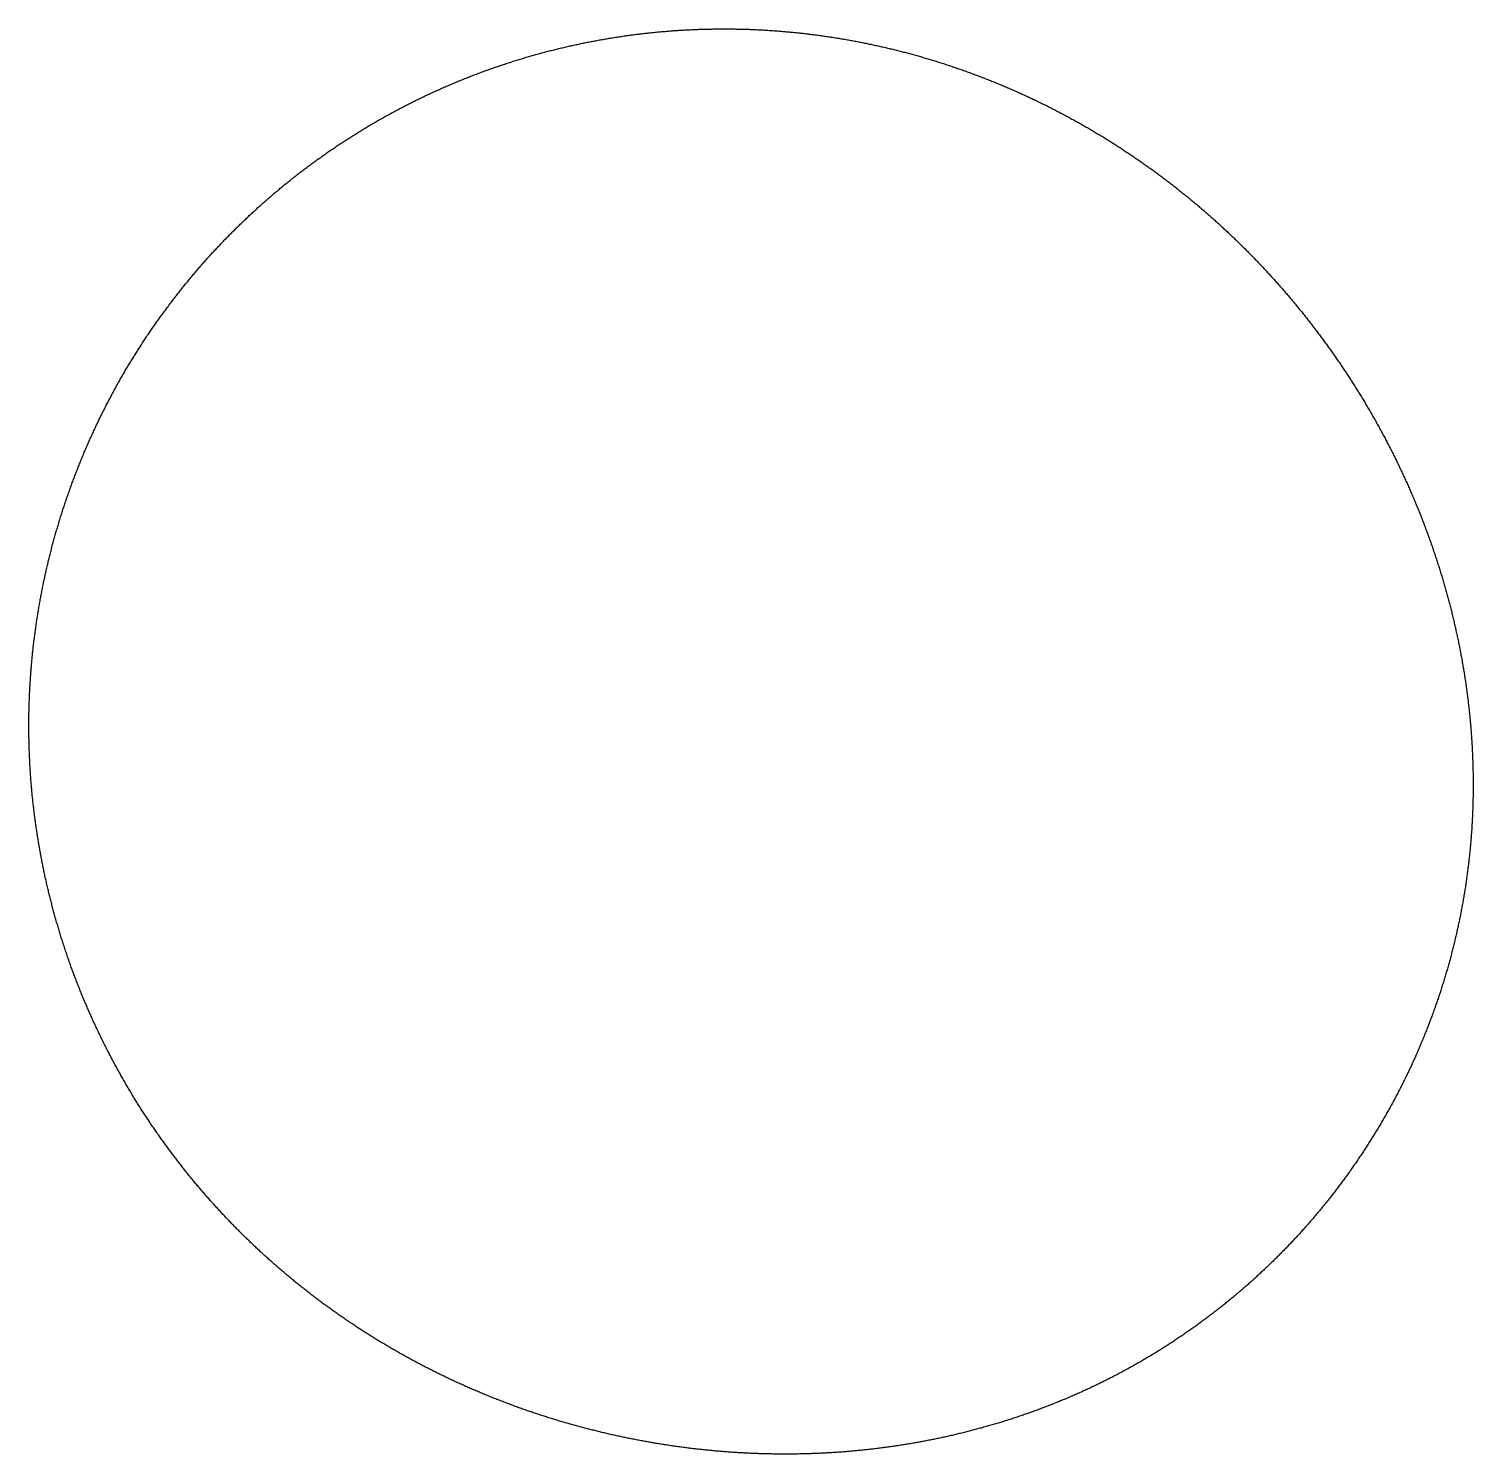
# Model space of a CAD drawing. Header units: metres. Extents: x -287 to 245, y -247 to 279.
import ezdxf

# ---------------------------------------------------------------- set-up
doc = ezdxf.new("R2010")
doc.units = ezdxf.units.M

msp = doc.modelspace()

# ---------------------------------------------------------------- linework, layer by layer
msp.add_lwpolyline([(245.36, 0), (245.36, -0.17), (245.36, -0.63), (245.36, -1.09), (245.35, -1.55), (245.35, -2.02), (245.34, -2.48), (245.34, -2.94), (245.33, -3.4), (245.33, -3.86), (245.32, -4.33), (245.32, -4.33), (245.31, -4.79), (245.3, -5.25), (245.29, -5.71), (245.28, -6.17), (245.27, -6.63), (245.26, -7.1), (245.25, -7.56), (245.23, -8.02), (245.22, -8.48), (245.2, -8.94), (245.18, -9.4), (245.17, -9.87), (245.15, -10.33), (245.13, -10.79), (245.11, -11.25), (245.09, -11.71), (245.07, -12.17), (245.04, -12.63), (245.02, -13.1), (244.99, -13.56), (244.97, -14.02), (244.94, -14.48), (244.91, -14.94), (244.89, -15.4), (244.86, -15.86), (244.83, -16.32), (244.79, -16.78), (244.76, -17.24), (244.73, -17.7), (244.69, -18.17), (244.66, -18.63), (244.62, -19.09), (244.59, -19.55), (244.55, -20.01), (244.51, -20.47), (244.47, -20.93), (244.43, -21.39), (244.39, -21.85), (244.35, -22.31), (244.31, -22.77), (244.26, -23.23), (244.22, -23.69), (244.18, -24.15), (244.13, -24.61), (244.08, -25.07), (244.04, -25.53), (243.99, -25.98), (243.94, -26.44), (243.89, -26.9), (243.84, -27.36), (243.78, -27.82), (243.73, -28.28), (243.68, -28.74), (243.62, -29.2), (243.57, -29.66), (243.51, -30.11), (243.45, -30.57), (243.4, -31.03), (243.34, -31.49), (243.28, -31.95), (243.22, -32.4), (243.16, -32.86), (243.09, -33.32), (243.03, -33.78), (242.97, -34.23), (242.9, -34.69), (242.84, -35.15), (242.77, -35.61), (242.7, -36.06), (242.63, -36.52), (242.56, -36.98), (242.49, -37.43), (242.42, -37.89), (242.35, -38.35), (242.28, -38.8), (242.21, -39.26), (242.13, -39.71), (242.06, -40.17), (241.98, -40.62), (241.9, -41.08), (241.83, -41.54), (241.75, -41.99), (241.67, -42.45), (241.59, -42.9), (241.51, -43.36), (241.42, -43.81), (241.34, -44.26), (241.26, -44.72), (241.17, -45.17), (241.09, -45.63), (241, -46.08), (240.91, -46.53), (240.83, -46.99), (240.74, -47.44), (240.65, -47.89), (240.56, -48.35), (240.47, -48.8), (240.37, -49.25), (240.28, -49.7), (240.19, -50.16), (240.09, -50.61), (240, -51.06), (239.9, -51.51), (239.8, -51.96), (239.7, -52.41), (239.6, -52.87), (239.5, -53.32), (239.4, -53.77), (239.3, -54.22), (239.2, -54.67), (239.1, -55.12), (238.99, -55.57), (238.89, -56.02), (238.78, -56.47), (238.67, -56.92), (238.57, -57.37), (238.46, -57.81), (238.35, -58.26), (238.24, -58.71), (238.13, -59.16), (238.02, -59.61), (237.9, -60.06), (237.79, -60.5), (237.68, -60.95), (237.56, -61.4), (237.44, -61.85), (237.33, -62.29), (237.21, -62.74), (237.09, -63.19), (236.97, -63.63), (236.85, -64.08), (236.73, -64.52), (236.61, -64.97), (236.49, -65.41), (236.36, -65.86), (236.24, -66.3), (236.11, -66.75), (235.99, -67.19), (235.86, -67.64), (235.73, -68.08), (235.6, -68.52), (235.47, -68.97), (235.34, -69.41), (235.21, -69.85), (235.08, -70.3), (234.95, -70.74), (234.82, -71.18), (234.68, -71.62), (234.55, -72.06), (234.41, -72.51), (234.27, -72.95), (234.13, -73.39), (234, -73.83), (233.86, -74.27), (233.72, -74.71), (233.58, -75.15), (233.43, -75.59), (233.29, -76.03), (233.15, -76.47), (233, -76.91), (232.86, -77.34), (232.71, -77.78), (232.57, -78.22), (232.42, -78.66), (232.27, -79.09), (232.12, -79.53), (231.97, -79.97), (231.82, -80.4), (231.67, -80.84), (231.51, -81.28), (231.36, -81.71), (231.21, -82.15), (231.05, -82.58), (230.9, -83.02), (230.74, -83.45), (230.58, -83.89), (230.42, -84.32), (230.26, -84.75), (230.1, -85.19), (229.94, -85.62), (229.78, -86.05), (229.62, -86.49), (229.46, -86.92), (229.29, -87.35), (229.13, -87.78), (228.96, -88.21), (228.8, -88.64), (228.63, -89.07), (228.46, -89.5), (228.29, -89.93), (228.12, -90.36), (227.95, -90.79), (227.78, -91.22), (227.61, -91.65), (227.43, -92.08), (227.26, -92.51), (227.09, -92.93), (226.91, -93.36), (226.74, -93.79), (226.56, -94.21), (226.38, -94.64), (226.2, -95.07), (226.02, -95.49), (225.84, -95.92), (225.66, -96.34), (225.48, -96.77), (225.3, -97.19), (225.11, -97.61), (224.93, -98.04), (224.74, -98.46), (224.56, -98.88), (224.37, -99.31), (224.19, -99.73), (224, -100.15), (223.81, -100.57), (223.62, -100.99), (223.43, -101.41), (223.24, -101.83), (223.04, -102.25), (222.85, -102.67), (222.66, -103.09), (222.46, -103.51), (222.27, -103.93), (222.07, -104.35), (221.88, -104.77), (221.68, -105.18), (221.48, -105.6), (221.28, -106.02), (221.08, -106.43), (220.88, -106.85), (220.68, -107.27), (220.48, -107.68), (220.27, -108.1), (220.07, -108.51), (219.86, -108.92), (219.66, -109.34), (219.45, -109.75), (219.25, -110.16), (219.04, -110.58), (218.83, -110.99), (218.62, -111.4), (218.41, -111.81), (218.2, -112.22), (217.99, -112.63), (217.78, -113.04), (217.56, -113.45), (217.35, -113.86), (217.13, -114.27), (216.92, -114.68), (216.7, -115.09), (216.48, -115.5), (216.27, -115.9), (216.05, -116.31), (215.83, -116.72), (215.61, -117.12), (215.39, -117.53), (215.17, -117.93), (214.94, -118.34), (214.72, -118.74), (214.5, -119.15), (214.27, -119.55), (214.05, -119.95), (213.82, -120.36), (213.59, -120.76), (213.37, -121.16), (213.14, -121.56), (212.91, -121.96), (212.68, -122.36), (212.45, -122.76), (212.22, -123.16), (211.98, -123.56), (211.75, -123.96), (211.52, -124.36), (211.28, -124.76), (211.05, -125.15), (210.81, -125.55), (210.58, -125.95), (210.34, -126.34), (210.1, -126.74), (209.86, -127.14), (209.62, -127.53), (209.38, -127.92), (209.14, -128.32), (208.9, -128.71), (208.65, -129.1), (208.41, -129.5), (208.17, -129.89), (207.92, -130.28), (207.68, -130.67), (207.43, -131.06), (207.18, -131.45), (206.94, -131.84), (206.69, -132.23), (206.44, -132.62), (206.19, -133.01), (205.94, -133.4), (205.69, -133.78), (205.43, -134.17), (205.18, -134.56), (204.93, -134.94), (204.67, -135.33), (204.42, -135.71), (204.16, -136.1), (203.91, -136.48), (203.65, -136.87), (203.39, -137.25), (203.13, -137.63), (202.87, -138.01), (202.61, -138.4), (202.35, -138.78), (202.09, -139.16), (201.83, -139.54), (201.56, -139.92), (201.3, -140.3), (201.04, -140.68), (200.77, -141.05), (200.5, -141.43), (200.24, -141.81), (199.97, -142.19), (199.7, -142.56), (199.43, -142.94), (199.16, -143.31), (198.89, -143.69), (198.62, -144.06), (198.35, -144.43), (198.08, -144.81), (197.81, -145.18), (197.53, -145.55), (197.26, -145.92), (196.98, -146.29), (196.71, -146.67), (196.43, -147.04), (196.15, -147.4), (195.88, -147.77), (195.6, -148.14), (195.32, -148.51), (195.04, -148.88), (194.76, -149.24), (194.48, -149.61), (194.2, -149.98), (193.91, -150.34), (193.63, -150.71), (193.35, -151.07), (193.06, -151.43), (192.78, -151.8), (192.49, -152.16), (192.2, -152.52), (191.92, -152.88), (191.63, -153.24), (191.34, -153.61), (191.05, -153.96), (190.76, -154.32), (190.47, -154.68), (190.18, -155.04), (189.88, -155.4), (189.59, -155.76), (189.3, -156.11), (189, -156.47), (188.71, -156.82), (188.41, -157.18), (188.12, -157.53), (187.82, -157.89), (187.52, -158.24), (187.22, -158.59), (186.93, -158.95), (186.63, -159.3), (186.33, -159.65), (186.03, -160), (185.72, -160.35), (185.42, -160.7), (185.12, -161.05), (184.82, -161.39), (184.51, -161.74), (184.21, -162.09), (183.9, -162.44), (183.59, -162.78), (183.29, -163.13), (182.98, -163.47), (182.67, -163.82), (182.36, -164.16), (182.05, -164.5), (181.74, -164.84), (181.43, -165.19), (181.12, -165.53), (180.81, -165.87), (180.5, -166.21), (180.19, -166.55), (179.87, -166.89), (179.56, -167.23), (179.24, -167.56), (178.93, -167.9), (178.61, -168.24), (178.29, -168.57), (177.98, -168.91), (177.66, -169.24), (177.34, -169.58), (177.02, -169.91), (176.7, -170.24), (176.38, -170.58), (176.06, -170.91), (175.73, -171.24), (175.41, -171.57), (175.09, -171.9), (174.76, -172.23), (174.44, -172.56), (174.11, -172.88), (173.79, -173.21), (173.46, -173.54), (173.14, -173.86), (172.81, -174.19), (172.48, -174.52), (172.15, -174.84), (171.82, -175.16), (171.49, -175.49), (171.16, -175.81), (170.83, -176.13), (170.5, -176.45), (170.17, -176.77), (169.83, -177.09), (169.5, -177.41), (169.16, -177.73), (168.83, -178.05), (168.49, -178.37), (168.16, -178.68), (167.82, -179), (167.48, -179.31), (167.15, -179.63), (166.81, -179.94), (166.47, -180.26), (166.13, -180.57), (165.79, -180.88), (165.45, -181.19), (165.11, -181.51), (164.77, -181.82), (164.42, -182.13), (164.08, -182.44), (163.74, -182.74), (163.39, -183.05), (163.05, -183.36), (162.7, -183.67), (162.36, -183.97), (162.01, -184.28), (161.66, -184.58), (161.31, -184.89), (160.97, -185.19), (160.62, -185.49), (160.27, -185.79), (159.92, -186.09), (159.57, -186.4), (159.22, -186.7), (158.86, -186.99), (158.51, -187.29), (158.16, -187.59), (157.81, -187.89), (157.45, -188.19), (157.1, -188.48), (156.74, -188.78), (156.39, -189.07), (156.03, -189.37), (155.67, -189.66), (155.32, -189.95), (154.96, -190.24), (154.6, -190.54), (154.24, -190.83), (153.88, -191.12), (153.52, -191.41), (153.16, -191.69), (152.8, -191.98), (152.44, -192.27), (152.08, -192.56), (151.71, -192.84), (151.35, -193.13), (150.99, -193.41), (150.62, -193.7), (150.26, -193.98), (149.89, -194.26), (149.53, -194.54), (149.16, -194.82), (148.79, -195.1), (148.42, -195.38), (148.06, -195.66), (147.69, -195.94), (147.32, -196.22), (146.95, -196.5), (146.58, -196.77), (146.21, -197.05), (145.84, -197.32), (145.47, -197.6), (145.09, -197.87), (144.72, -198.14), (144.35, -198.42), (143.97, -198.69), (143.6, -198.96), (143.23, -199.23), (142.85, -199.5), (142.47, -199.77), (142.1, -200.03), (141.72, -200.3), (141.34, -200.57), (140.97, -200.83), (140.59, -201.1), (140.21, -201.36), (139.83, -201.62), (139.45, -201.89), (139.07, -202.15), (138.69, -202.41), (138.31, -202.67), (137.93, -202.93), (137.54, -203.19), (137.16, -203.45), (136.78, -203.71), (136.39, -203.96), (136.01, -204.22), (135.63, -204.48), (135.24, -204.73), (134.85, -204.99), (134.47, -205.24), (134.08, -205.49), (133.69, -205.74), (133.31, -206), (132.92, -206.25), (132.53, -206.5), (132.14, -206.74), (131.75, -206.99), (131.36, -207.24), (130.97, -207.49), (130.58, -207.73), (130.19, -207.98), (129.8, -208.22), (129.41, -208.47), (129.01, -208.71), (128.62, -208.95), (128.23, -209.2), (127.83, -209.44), (127.44, -209.68), (127.04, -209.92), (126.65, -210.15), (126.25, -210.39), (125.86, -210.63), (125.46, -210.87), (125.06, -211.1), (124.67, -211.34), (124.27, -211.57), (123.87, -211.81), (123.47, -212.04), (123.07, -212.27), (122.67, -212.5), (122.27, -212.73), (121.87, -212.96), (121.47, -213.19), (121.07, -213.42), (120.67, -213.65), (120.26, -213.87), (119.86, -214.1), (119.46, -214.32), (119.05, -214.55), (118.65, -214.77), (118.24, -215), (117.84, -215.22), (117.43, -215.44), (117.03, -215.66), (116.62, -215.88), (116.22, -216.1), (115.81, -216.32), (115.4, -216.53), (114.99, -216.75), (114.59, -216.97), (114.18, -217.18), (113.77, -217.4), (113.36, -217.61), (112.95, -217.82), (112.54, -218.04), (112.13, -218.25), (111.72, -218.46), (111.31, -218.67), (110.89, -218.88), (110.48, -219.09), (110.07, -219.29), (109.66, -219.5), (109.24, -219.71), (108.83, -219.91), (108.41, -220.12), (108, -220.32), (107.59, -220.52), (107.17, -220.72), (106.75, -220.93), (106.34, -221.13), (105.92, -221.33), (105.51, -221.53), (105.09, -221.72), (104.67, -221.92), (104.25, -222.12), (103.83, -222.31), (103.42, -222.51), (103, -222.7), (102.58, -222.9), (102.16, -223.09), (101.74, -223.28), (101.32, -223.47), (100.9, -223.66), (100.48, -223.85), (100.05, -224.04), (99.63, -224.23), (99.21, -224.42), (98.79, -224.6), (98.36, -224.79), (97.94, -224.97), (97.52, -225.16), (97.09, -225.34), (96.67, -225.52), (96.24, -225.7), (95.82, -225.88), (95.39, -226.06), (94.97, -226.24), (94.54, -226.42), (94.12, -226.6), (93.69, -226.78), (93.26, -226.95), (92.83, -227.13), (92.41, -227.3), (91.98, -227.47), (91.55, -227.65), (91.12, -227.82), (90.69, -227.99), (90.26, -228.16), (89.83, -228.33), (89.4, -228.5), (88.97, -228.67), (88.54, -228.83), (88.11, -229), (87.68, -229.17), (87.25, -229.33), (86.82, -229.49), (86.39, -229.66), (85.95, -229.82), (85.52, -229.98), (85.09, -230.14), (84.65, -230.3), (84.22, -230.46), (83.79, -230.62), (83.35, -230.78), (82.92, -230.93), (82.48, -231.09), (82.05, -231.24), (81.61, -231.4), (81.18, -231.55), (80.74, -231.7), (80.3, -231.86), (79.87, -232.01), (79.43, -232.16), (78.99, -232.31), (78.56, -232.46), (78.12, -232.61), (77.68, -232.75), (77.24, -232.9), (76.81, -233.04), (76.37, -233.19), (75.93, -233.33), (75.49, -233.48), (75.05, -233.62), (74.61, -233.76), (74.17, -233.9), (73.73, -234.04), (73.29, -234.18), (72.85, -234.32), (72.41, -234.46), (71.97, -234.6), (71.53, -234.73), (71.09, -234.87), (70.64, -235), (70.2, -235.14), (69.76, -235.27), (69.32, -235.4), (68.87, -235.53), (68.43, -235.66), (67.99, -235.79), (67.54, -235.92), (67.1, -236.05), (66.66, -236.18), (66.21, -236.31), (65.77, -236.43), (65.32, -236.56), (64.88, -236.68), (64.43, -236.81), (63.99, -236.93), (63.54, -237.05), (63.1, -237.17), (62.65, -237.29), (62.21, -237.41), (61.76, -237.53), (61.31, -237.65), (60.87, -237.77), (60.42, -237.88), (59.97, -238), (59.53, -238.12), (59.08, -238.23), (58.63, -238.34), (58.18, -238.46), (57.73, -238.57), (57.29, -238.68), (56.84, -238.79), (56.39, -238.9), (55.94, -239.01), (55.49, -239.12), (55.04, -239.22), (54.59, -239.33), (54.14, -239.44), (53.69, -239.54), (53.24, -239.64), (52.79, -239.75), (52.34, -239.85), (51.89, -239.95), (51.44, -240.05), (50.99, -240.15), (50.54, -240.25), (50.09, -240.35), (49.64, -240.45), (49.19, -240.55), (48.73, -240.64), (48.28, -240.74), (47.83, -240.83), (47.38, -240.93), (46.93, -241.02), (46.47, -241.11), (46.02, -241.2), (45.57, -241.29), (45.11, -241.38), (44.66, -241.47), (44.21, -241.56), (43.75, -241.65), (43.3, -241.74), (42.85, -241.82), (42.39, -241.91), (41.94, -241.99), (41.48, -242.08), (41.03, -242.16), (40.58, -242.24), (40.12, -242.32), (39.67, -242.4), (39.21, -242.48), (38.76, -242.56), (38.3, -242.64), (37.85, -242.72), (37.39, -242.79), (36.94, -242.87), (36.48, -242.94), (36.02, -243.02), (35.57, -243.09), (35.11, -243.17), (34.66, -243.24), (34.2, -243.31), (33.74, -243.38), (33.29, -243.45), (32.83, -243.52), (32.37, -243.59), (31.92, -243.65), (31.46, -243.72), (31, -243.79), (30.54, -243.85), (30.09, -243.91), (29.63, -243.98), (29.17, -244.04), (28.71, -244.1), (28.26, -244.16), (27.8, -244.22), (27.34, -244.28), (26.88, -244.34), (26.42, -244.4), (25.97, -244.46), (25.51, -244.51), (25.05, -244.57), (24.59, -244.62), (24.13, -244.68), (23.67, -244.73), (23.21, -244.78), (22.75, -244.84), (22.3, -244.89), (21.84, -244.94), (21.38, -244.99), (20.92, -245.03), (20.46, -245.08), (20, -245.13), (19.54, -245.18), (19.08, -245.22), (18.62, -245.27), (18.16, -245.31), (17.7, -245.35), (17.24, -245.4), (16.78, -245.44), (16.32, -245.48), (15.86, -245.52), (15.4, -245.56), (14.94, -245.6), (14.48, -245.64), (14.02, -245.67), (13.56, -245.71), (13.1, -245.74), (12.64, -245.78), (12.18, -245.81), (11.72, -245.85), (11.26, -245.88), (10.8, -245.91), (10.33, -245.94), (9.87, -245.97), (9.41, -246), (8.95, -246.03), (8.49, -246.06), (8.03, -246.08), (7.57, -246.11), (7.11, -246.14), (6.65, -246.16), (6.19, -246.19), (5.72, -246.21), (5.26, -246.23), (4.8, -246.25), (4.34, -246.27), (3.88, -246.29), (3.42, -246.31), (2.96, -246.33), (2.49, -246.35), (2.03, -246.37), (1.57, -246.38), (1.11, -246.4), (0.65, -246.42), (0.19, -246.43), (-0.28, -246.44), (-0.74, -246.46), (-1.2, -246.47), (-1.66, -246.48), (-2.12, -246.49), (-2.58, -246.5), (-3.05, -246.51), (-3.51, -246.52), (-3.97, -246.52), (-4.43, -246.53), (-4.89, -246.54), (-5.35, -246.54), (-5.82, -246.55), (-6.28, -246.55), (-6.74, -246.55), (-7.2, -246.55), (-7.66, -246.56), (-8.13, -246.56), (-8.59, -246.56), (-9.05, -246.55), (-9.51, -246.55), (-9.97, -246.55), (-10.44, -246.55), (-10.9, -246.54), (-11.36, -246.54), (-11.82, -246.53), (-12.28, -246.53), (-12.74, -246.52), (-13.21, -246.51), (-13.67, -246.51), (-14.13, -246.5), (-14.59, -246.49), (-15.05, -246.48), (-15.51, -246.46), (-15.98, -246.45), (-16.44, -246.44), (-16.9, -246.43), (-17.36, -246.41), (-17.82, -246.4), (-18.28, -246.38), (-18.75, -246.36), (-19.21, -246.35), (-19.67, -246.33), (-20.13, -246.31), (-20.59, -246.29), (-21.05, -246.27), (-21.51, -246.25), (-21.98, -246.23), (-22.44, -246.21), (-22.9, -246.18), (-23.36, -246.16), (-23.82, -246.13), (-24.28, -246.11), (-24.74, -246.08), (-25.2, -246.06), (-25.67, -246.03), (-26.13, -246), (-26.59, -245.97), (-27.05, -245.94), (-27.51, -245.91), (-27.97, -245.88), (-28.43, -245.85), (-28.89, -245.81), (-29.35, -245.78), (-29.81, -245.75), (-30.27, -245.71), (-30.73, -245.68), (-31.19, -245.64), (-31.65, -245.6), (-32.11, -245.56), (-32.58, -245.53), (-33.04, -245.49), (-33.5, -245.45), (-33.96, -245.41), (-34.42, -245.36), (-34.88, -245.32), (-35.34, -245.28), (-35.8, -245.23), (-36.25, -245.19), (-36.71, -245.14), (-37.17, -245.1), (-37.63, -245.05), (-38.09, -245), (-38.55, -244.96), (-39.01, -244.91), (-39.47, -244.86), (-39.93, -244.81), (-40.39, -244.76), (-40.85, -244.71), (-41.31, -244.65), (-41.77, -244.6), (-42.22, -244.55), (-42.68, -244.49), (-43.14, -244.44), (-43.6, -244.38), (-44.06, -244.32), (-44.52, -244.26), (-44.97, -244.21), (-45.43, -244.15), (-45.89, -244.09), (-46.35, -244.03), (-46.81, -243.97), (-47.26, -243.9), (-47.72, -243.84), (-48.18, -243.78), (-48.64, -243.71), (-49.09, -243.65), (-49.55, -243.58), (-50.01, -243.52), (-50.46, -243.45), (-50.92, -243.38), (-51.38, -243.31), (-51.84, -243.24), (-52.29, -243.17), (-52.75, -243.1), (-53.2, -243.03), (-53.66, -242.96), (-54.12, -242.89), (-54.57, -242.81), (-55.03, -242.74), (-55.48, -242.67), (-55.94, -242.59), (-56.4, -242.51), (-56.85, -242.44), (-57.31, -242.36), (-57.76, -242.28), (-58.22, -242.2), (-58.67, -242.12), (-59.13, -242.04), (-59.58, -241.96), (-60.03, -241.88), (-60.49, -241.79), (-60.94, -241.71), (-61.4, -241.63), (-61.85, -241.54), (-62.31, -241.45), (-62.76, -241.37), (-63.21, -241.28), (-63.67, -241.19), (-64.12, -241.1), (-64.57, -241.02), (-65.03, -240.93), (-65.48, -240.83), (-65.93, -240.74), (-66.38, -240.65), (-66.84, -240.56), (-67.29, -240.46), (-67.74, -240.37), (-68.19, -240.28), (-68.64, -240.18), (-69.1, -240.08), (-69.55, -239.99), (-70, -239.89), (-70.45, -239.79), (-70.9, -239.69), (-71.35, -239.59), (-71.8, -239.49), (-72.25, -239.39), (-72.7, -239.29), (-73.15, -239.18), (-73.6, -239.08), (-74.05, -238.98), (-74.5, -238.87), (-74.95, -238.77), (-75.4, -238.66), (-75.85, -238.55), (-76.3, -238.44), (-76.75, -238.34), (-77.2, -238.23), (-77.65, -238.12), (-78.1, -238.01), (-78.54, -237.89), (-78.99, -237.78), (-79.44, -237.67), (-79.89, -237.56), (-80.34, -237.44), (-80.78, -237.33), (-81.23, -237.21), (-81.68, -237.1), (-82.12, -236.98), (-82.57, -236.86), (-83.02, -236.74), (-83.46, -236.62), (-83.91, -236.5), (-84.36, -236.38), (-84.8, -236.26), (-85.25, -236.14), (-85.69, -236.02), (-86.14, -235.89), (-86.58, -235.77), (-87.03, -235.65), (-87.47, -235.52), (-87.92, -235.39), (-88.36, -235.27), (-88.8, -235.14), (-89.25, -235.01), (-89.69, -234.88), (-90.13, -234.75), (-90.58, -234.62), (-91.02, -234.49), (-91.46, -234.36), (-91.9, -234.23), (-92.35, -234.09), (-92.79, -233.96), (-93.23, -233.83), (-93.67, -233.69), (-94.11, -233.55), (-94.55, -233.42), (-95, -233.28), (-95.44, -233.14), (-95.88, -233), (-96.32, -232.86), (-96.76, -232.72), (-97.2, -232.58), (-97.64, -232.44), (-98.08, -232.3), (-98.52, -232.16), (-98.95, -232.01), (-99.39, -231.87), (-99.83, -231.72), (-100.27, -231.58), (-100.71, -231.43), (-101.15, -231.28), (-101.58, -231.14), (-102.02, -230.99), (-102.46, -230.84), (-102.89, -230.69), (-103.33, -230.54), (-103.77, -230.39), (-104.2, -230.24), (-104.64, -230.08), (-105.08, -229.93), (-105.51, -229.78), (-105.95, -229.62), (-106.38, -229.47), (-106.82, -229.31), (-107.25, -229.15), (-107.68, -228.99), (-108.12, -228.84), (-108.55, -228.68), (-108.99, -228.52), (-109.42, -228.36), (-109.85, -228.2), (-110.28, -228.03), (-110.72, -227.87), (-111.15, -227.71), (-111.58, -227.55), (-112.01, -227.38), (-112.44, -227.22), (-112.87, -227.05), (-113.3, -226.88), (-113.74, -226.72), (-114.17, -226.55), (-114.6, -226.38), (-115.02, -226.21), (-115.45, -226.04), (-115.88, -225.87), (-116.31, -225.7), (-116.74, -225.53), (-117.17, -225.35), (-117.6, -225.18), (-118.03, -225), (-118.45, -224.83), (-118.88, -224.65), (-119.31, -224.48), (-119.73, -224.3), (-120.16, -224.12), (-120.59, -223.95), (-121.01, -223.77), (-121.44, -223.59), (-121.86, -223.41), (-122.29, -223.23), (-122.71, -223.04), (-123.14, -222.86), (-123.56, -222.68), (-123.98, -222.49), (-124.41, -222.31), (-124.83, -222.12), (-125.25, -221.94), (-125.68, -221.75), (-126.1, -221.57), (-126.52, -221.38), (-126.94, -221.19), (-127.36, -221), (-127.78, -220.81), (-128.2, -220.62), (-128.62, -220.43), (-129.04, -220.24), (-129.46, -220.04), (-129.88, -219.85), (-130.3, -219.66), (-130.72, -219.46), (-131.14, -219.27), (-131.56, -219.07), (-131.98, -218.87), (-132.39, -218.67), (-132.81, -218.48), (-133.23, -218.28), (-133.64, -218.08), (-134.06, -217.88), (-134.48, -217.68), (-134.89, -217.48), (-135.31, -217.27), (-135.72, -217.07), (-136.14, -216.87), (-136.55, -216.66), (-136.96, -216.46), (-137.38, -216.25), (-137.79, -216.05), (-138.2, -215.84), (-138.62, -215.63), (-139.03, -215.42), (-139.44, -215.21), (-139.85, -215), (-140.26, -214.79), (-140.67, -214.58), (-141.09, -214.37), (-141.5, -214.16), (-141.91, -213.95), (-142.31, -213.73), (-142.72, -213.52), (-143.13, -213.3), (-143.54, -213.09), (-143.95, -212.87), (-144.36, -212.65), (-144.76, -212.44), (-145.17, -212.22), (-145.58, -212), (-145.98, -211.78), (-146.39, -211.56), (-146.8, -211.34), (-147.2, -211.12), (-147.61, -210.89), (-148.01, -210.67), (-148.41, -210.45), (-148.82, -210.22), (-149.22, -210), (-149.62, -209.77), (-150.03, -209.55), (-150.43, -209.32), (-150.83, -209.09), (-151.23, -208.86), (-151.63, -208.63), (-152.03, -208.4), (-152.43, -208.17), (-152.83, -207.94), (-153.23, -207.71), (-153.63, -207.48), (-154.03, -207.25), (-154.43, -207.01), (-154.83, -206.78), (-155.23, -206.54), (-155.62, -206.31), (-156.02, -206.07), (-156.42, -205.83), (-156.81, -205.6), (-157.21, -205.36), (-157.6, -205.12), (-158, -204.88), (-158.39, -204.64), (-158.79, -204.4), (-159.18, -204.16), (-159.57, -203.91), (-159.97, -203.67), (-160.36, -203.43), (-160.75, -203.18), (-161.14, -202.94), (-161.53, -202.69), (-161.92, -202.45), (-162.32, -202.2), (-162.71, -201.95), (-163.09, -201.71), (-163.48, -201.46), (-163.87, -201.21), (-164.26, -200.96), (-164.65, -200.71), (-165.04, -200.46), (-165.42, -200.2), (-165.81, -199.95), (-166.2, -199.7), (-166.58, -199.45), (-166.97, -199.19), (-167.35, -198.94), (-167.74, -198.68), (-168.12, -198.42), (-168.51, -198.17), (-168.89, -197.91), (-169.27, -197.65), (-169.65, -197.39), (-170.04, -197.13), (-170.42, -196.87), (-170.8, -196.61), (-171.18, -196.35), (-171.56, -196.09), (-171.94, -195.82), (-172.32, -195.56), (-172.7, -195.3), (-173.08, -195.03), (-173.45, -194.77), (-173.83, -194.5), (-174.21, -194.23), (-174.59, -193.97), (-174.96, -193.7), (-175.34, -193.43), (-175.71, -193.16), (-176.09, -192.89), (-176.46, -192.62), (-176.84, -192.35), (-177.21, -192.08), (-177.58, -191.81), (-177.96, -191.53), (-178.33, -191.26), (-178.7, -190.99), (-179.07, -190.71), (-179.44, -190.44), (-179.81, -190.16), (-180.18, -189.88), (-180.55, -189.61), (-180.92, -189.33), (-181.29, -189.05), (-181.66, -188.77), (-182.02, -188.49), (-182.39, -188.21), (-182.76, -187.93), (-183.12, -187.65), (-183.49, -187.37), (-183.85, -187.08), (-184.22, -186.8), (-184.58, -186.52), (-184.95, -186.23), (-185.31, -185.95), (-185.67, -185.66), (-186.04, -185.37), (-186.4, -185.09), (-186.76, -184.8), (-187.12, -184.51), (-187.48, -184.22), (-187.84, -183.93), (-188.2, -183.64), (-188.56, -183.35), (-188.92, -183.06), (-189.27, -182.77), (-189.63, -182.47), (-189.99, -182.18), (-190.34, -181.89), (-190.7, -181.59), (-191.05, -181.3), (-191.41, -181), (-191.76, -180.71), (-192.12, -180.41), (-192.47, -180.11), (-192.82, -179.81), (-193.18, -179.51), (-193.53, -179.22), (-193.88, -178.92), (-194.23, -178.61), (-194.58, -178.31), (-194.93, -178.01), (-195.28, -177.71), (-195.63, -177.41), (-195.98, -177.1), (-196.32, -176.8), (-196.67, -176.49), (-197.02, -176.19), (-197.36, -175.88), (-197.71, -175.58), (-198.05, -175.27), (-198.4, -174.96), (-198.74, -174.65), (-199.09, -174.35), (-199.43, -174.04), (-199.77, -173.73), (-200.11, -173.42), (-200.46, -173.11), (-200.8, -172.79), (-201.14, -172.48), (-201.48, -172.17), (-201.82, -171.86), (-202.15, -171.54), (-202.49, -171.23), (-202.83, -170.91), (-203.17, -170.6), (-203.5, -170.28), (-203.84, -169.96), (-204.18, -169.65), (-204.51, -169.33), (-204.84, -169.01), (-205.18, -168.69), (-205.51, -168.37), (-205.84, -168.05), (-206.18, -167.73), (-206.51, -167.41), (-206.84, -167.09), (-207.17, -166.76), (-207.5, -166.44), (-207.83, -166.12), (-208.16, -165.79), (-208.49, -165.47), (-208.81, -165.14), (-209.14, -164.82), (-209.47, -164.49), (-209.79, -164.16), (-210.12, -163.83), (-210.44, -163.51), (-210.77, -163.18), (-211.09, -162.85), (-211.42, -162.52), (-211.74, -162.19), (-212.06, -161.86), (-212.38, -161.52), (-212.7, -161.19), (-213.02, -160.86), (-213.34, -160.53), (-213.66, -160.19), (-213.98, -159.86), (-214.3, -159.52), (-214.62, -159.19), (-214.94, -158.85), (-215.25, -158.52), (-215.57, -158.18), (-215.88, -157.84), (-216.2, -157.5), (-216.51, -157.17), (-216.83, -156.83), (-217.14, -156.49), (-217.45, -156.15), (-217.76, -155.81), (-218.07, -155.47), (-218.38, -155.12), (-218.69, -154.78), (-219, -154.44), (-219.31, -154.09), (-219.62, -153.75), (-219.93, -153.41), (-220.24, -153.06), (-220.54, -152.72), (-220.85, -152.37), (-221.15, -152.02), (-221.46, -151.68), (-221.76, -151.33), (-222.07, -150.98), (-222.37, -150.63), (-222.67, -150.28), (-222.97, -149.93), (-223.27, -149.58), (-223.57, -149.23), (-223.87, -148.88), (-224.17, -148.53), (-224.47, -148.18), (-224.77, -147.82), (-225.07, -147.47), (-225.36, -147.12), (-225.66, -146.76), (-225.96, -146.41), (-226.25, -146.05), (-226.55, -145.7), (-226.84, -145.34), (-227.13, -144.98), (-227.42, -144.63), (-227.72, -144.27), (-228.01, -143.91), (-228.3, -143.55), (-228.59, -143.19), (-228.88, -142.83), (-229.17, -142.47), (-229.46, -142.11), (-229.74, -141.75), (-230.03, -141.39), (-230.32, -141.02), (-230.6, -140.66), (-230.89, -140.3), (-231.17, -139.93), (-231.46, -139.57), (-231.74, -139.21), (-232.02, -138.84), (-232.3, -138.47), (-232.59, -138.11), (-232.87, -137.74), (-233.15, -137.37), (-233.43, -137.01), (-233.7, -136.64), (-233.98, -136.27), (-234.26, -135.9), (-234.54, -135.53), (-234.81, -135.16), (-235.09, -134.79), (-235.36, -134.42), (-235.64, -134.05), (-235.91, -133.68), (-236.19, -133.3), (-236.46, -132.93), (-236.73, -132.56), (-237, -132.18), (-237.27, -131.81), (-237.54, -131.43), (-237.81, -131.06), (-238.08, -130.68), (-238.35, -130.31), (-238.61, -129.93), (-238.88, -129.55), (-239.15, -129.17), (-239.41, -128.8), (-239.68, -128.42), (-239.94, -128.04), (-240.2, -127.66), (-240.47, -127.28), (-240.73, -126.9), (-240.99, -126.52), (-241.25, -126.14), (-241.51, -125.76), (-241.77, -125.37), (-242.03, -124.99), (-242.29, -124.61), (-242.54, -124.22), (-242.8, -123.84), (-243.06, -123.46), (-243.31, -123.07), (-243.57, -122.69), (-243.82, -122.3), (-244.07, -121.91), (-244.33, -121.53), (-244.58, -121.14), (-244.83, -120.75), (-245.08, -120.36), (-245.33, -119.98), (-245.58, -119.59), (-245.83, -119.2), (-246.08, -118.81), (-246.32, -118.42), (-246.57, -118.03), (-246.82, -117.64), (-247.06, -117.25), (-247.3, -116.85), (-247.55, -116.46), (-247.79, -116.07), (-248.03, -115.68), (-248.28, -115.28), (-248.52, -114.89), (-248.76, -114.49), (-249, -114.1), (-249.24, -113.7), (-249.48, -113.31), (-249.71, -112.91), (-249.95, -112.52), (-250.19, -112.12), (-250.42, -111.72), (-250.66, -111.32), (-250.89, -110.93), (-251.12, -110.53), (-251.36, -110.13), (-251.59, -109.73), (-251.82, -109.33), (-252.05, -108.93), (-252.28, -108.53), (-252.51, -108.13), (-252.74, -107.73), (-252.97, -107.33), (-253.2, -106.92), (-253.42, -106.52), (-253.65, -106.12), (-253.87, -105.71), (-254.1, -105.31), (-254.32, -104.91), (-254.54, -104.5), (-254.77, -104.1), (-254.99, -103.69), (-255.21, -103.29), (-255.43, -102.88), (-255.65, -102.47), (-255.87, -102.07), (-256.09, -101.66), (-256.3, -101.25), (-256.52, -100.85), (-256.74, -100.44), (-256.95, -100.03), (-257.17, -99.62), (-257.38, -99.21), (-257.59, -98.8), (-257.81, -98.39), (-258.02, -97.98), (-258.23, -97.57), (-258.44, -97.16), (-258.65, -96.75), (-258.86, -96.33), (-259.06, -95.92), (-259.27, -95.51), (-259.48, -95.1), (-259.68, -94.68), (-259.89, -94.27), (-260.09, -93.86), (-260.3, -93.44), (-260.5, -93.03), (-260.7, -92.61), (-260.9, -92.2), (-261.11, -91.78), (-261.31, -91.36), (-261.51, -90.95), (-261.7, -90.53), (-261.9, -90.11), (-262.1, -89.69), (-262.3, -89.28), (-262.49, -88.86), (-262.69, -88.44), (-262.88, -88.02), (-263.07, -87.6), (-263.27, -87.18), (-263.46, -86.76), (-263.65, -86.34), (-263.84, -85.92), (-264.03, -85.5), (-264.22, -85.08), (-264.41, -84.66), (-264.6, -84.23), (-264.78, -83.81), (-264.97, -83.39), (-265.15, -82.97), (-265.34, -82.54), (-265.52, -82.12), (-265.71, -81.7), (-265.89, -81.27), (-266.07, -80.85), (-266.25, -80.42), (-266.43, -80), (-266.61, -79.57), (-266.79, -79.14), (-266.97, -78.72), (-267.14, -78.29), (-267.32, -77.86), (-267.5, -77.44), (-267.67, -77.01), (-267.85, -76.58), (-268.02, -76.15), (-268.19, -75.73), (-268.36, -75.3), (-268.53, -74.87), (-268.71, -74.44), (-268.87, -74.01), (-269.04, -73.58), (-269.21, -73.15), (-269.38, -72.72), (-269.55, -72.29), (-269.71, -71.86), (-269.88, -71.43), (-270.04, -70.99), (-270.21, -70.56), (-270.37, -70.13), (-270.53, -69.7), (-270.69, -69.27), (-270.85, -68.83), (-271.01, -68.4), (-271.17, -67.97), (-271.33, -67.53), (-271.49, -67.1), (-271.64, -66.66), (-271.8, -66.23), (-271.95, -65.79), (-272.11, -65.36), (-272.26, -64.92), (-272.42, -64.49), (-272.57, -64.05), (-272.72, -63.61), (-272.87, -63.18), (-273.02, -62.74), (-273.17, -62.3), (-273.32, -61.87), (-273.47, -61.43), (-273.61, -60.99), (-273.76, -60.55), (-273.9, -60.11), (-274.05, -59.68), (-274.19, -59.24), (-274.34, -58.8), (-274.48, -58.36), (-274.62, -57.92), (-274.76, -57.48), (-274.9, -57.04), (-275.04, -56.6), (-275.18, -56.16), (-275.31, -55.72), (-275.45, -55.28), (-275.59, -54.83), (-275.72, -54.39), (-275.86, -53.95), (-275.99, -53.51), (-276.12, -53.07), (-276.26, -52.62), (-276.39, -52.18), (-276.52, -51.74), (-276.65, -51.29), (-276.78, -50.85), (-276.9, -50.41), (-277.03, -49.96), (-277.16, -49.52), (-277.28, -49.07), (-277.41, -48.63), (-277.53, -48.19), (-277.66, -47.74), (-277.78, -47.3), (-277.9, -46.85), (-278.02, -46.4), (-278.14, -45.96), (-278.26, -45.51), (-278.38, -45.07), (-278.5, -44.62), (-278.62, -44.17), (-278.73, -43.73), (-278.85, -43.28), (-278.97, -42.83), (-279.08, -42.38), (-279.19, -41.94), (-279.31, -41.49), (-279.42, -41.04), (-279.53, -40.59), (-279.64, -40.14), (-279.75, -39.69), (-279.86, -39.25), (-279.96, -38.8), (-280.07, -38.35), (-280.18, -37.9), (-280.28, -37.45), (-280.39, -37), (-280.49, -36.55), (-280.59, -36.1), (-280.7, -35.65), (-280.8, -35.2), (-280.9, -34.75), (-281, -34.3), (-281.1, -33.84), (-281.2, -33.39), (-281.29, -32.94), (-281.39, -32.49), (-281.49, -32.04), (-281.58, -31.59), (-281.68, -31.13), (-281.77, -30.68), (-281.86, -30.23), (-281.95, -29.78), (-282.05, -29.32), (-282.14, -28.87), (-282.23, -28.42), (-282.31, -27.96), (-282.4, -27.51), (-282.49, -27.06), (-282.58, -26.6), (-282.66, -26.15), (-282.75, -25.7), (-282.83, -25.24), (-282.91, -24.79), (-283, -24.33), (-283.08, -23.88), (-283.16, -23.42), (-283.24, -22.97), (-283.32, -22.51), (-283.39, -22.06), (-283.47, -21.6), (-283.55, -21.15), (-283.62, -20.69), (-283.7, -20.24), (-283.77, -19.78), (-283.85, -19.32), (-283.92, -18.87), (-283.99, -18.41), (-284.06, -17.96), (-284.13, -17.5), (-284.2, -17.04), (-284.27, -16.59), (-284.34, -16.13), (-284.41, -15.67), (-284.47, -15.22), (-284.54, -14.76), (-284.6, -14.3), (-284.67, -13.84), (-284.73, -13.39), (-284.79, -12.93), (-284.85, -12.47), (-284.91, -12.01), (-284.97, -11.55), (-285.03, -11.1), (-285.09, -10.64), (-285.15, -10.18), (-285.21, -9.72), (-285.26, -9.26), (-285.32, -8.8), (-285.37, -8.35), (-285.42, -7.89), (-285.48, -7.43), (-285.53, -6.97), (-285.58, -6.51), (-285.63, -6.05), (-285.68, -5.59), (-285.73, -5.13), (-285.77, -4.67), (-285.82, -4.21), (-285.87, -3.75), (-285.91, -3.29), (-285.96, -2.83), (-286, -2.38), (-286.04, -1.92), (-286.08, -1.46), (-286.13, -1), (-286.17, -0.54), (-286.21, -0.08), (-286.24, 0.39), (-286.28, 0.85), (-286.32, 1.31), (-286.36, 1.77), (-286.39, 2.23), (-286.43, 2.69), (-286.46, 3.15), (-286.49, 3.61), (-286.52, 4.07), (-286.56, 4.53), (-286.59, 4.99), (-286.62, 5.45), (-286.64, 5.91), (-286.67, 6.37), (-286.7, 6.83), (-286.73, 7.3), (-286.75, 7.76), (-286.78, 8.22), (-286.8, 8.68), (-286.82, 9.14), (-286.85, 9.6), (-286.87, 10.06), (-286.89, 10.52), (-286.91, 10.99), (-286.93, 11.45), (-286.95, 11.91), (-286.96, 12.37), (-286.98, 12.83), (-287, 13.29), (-287.01, 13.76), (-287.02, 14.22), (-287.04, 14.68), (-287.05, 15.14), (-287.06, 15.6), (-287.07, 16.06), (-287.08, 16.53), (-287.09, 16.99), (-287.1, 17.45), (-287.11, 17.91), (-287.12, 18.37), (-287.12, 18.83), (-287.13, 19.3), (-287.13, 19.76), (-287.13, 20.22), (-287.14, 20.68), (-287.14, 21.14), (-287.14, 21.61), (-287.14, 22.07), (-287.14, 22.53), (-287.14, 22.99), (-287.14, 23.45), (-287.13, 23.92), (-287.13, 24.38), (-287.12, 24.84), (-287.12, 25.3), (-287.11, 25.76), (-287.1, 26.22), (-287.1, 26.69), (-287.09, 27.15), (-287.08, 27.61), (-287.07, 28.07), (-287.06, 28.53), (-287.04, 28.99), (-287.03, 29.46), (-287.02, 29.92), (-287, 30.38), (-286.99, 30.84), (-286.97, 31.3), (-286.95, 31.76), (-286.94, 32.23), (-286.92, 32.69), (-286.9, 33.15), (-286.88, 33.61), (-286.86, 34.07), (-286.83, 34.53), (-286.81, 34.99), (-286.79, 35.46), (-286.76, 35.92), (-286.74, 36.38), (-286.71, 36.84), (-286.69, 37.3), (-286.66, 37.76), (-286.63, 38.22), (-286.6, 38.68), (-286.57, 39.14), (-286.54, 39.6), (-286.51, 40.07), (-286.47, 40.53), (-286.44, 40.99), (-286.41, 41.45), (-286.37, 41.91), (-286.34, 42.37), (-286.3, 42.83), (-286.26, 43.29), (-286.22, 43.75), (-286.18, 44.21), (-286.14, 44.67), (-286.1, 45.13), (-286.06, 45.59), (-286.02, 46.05), (-285.97, 46.51), (-285.93, 46.97), (-285.89, 47.43), (-285.84, 47.89), (-285.79, 48.35), (-285.75, 48.81), (-285.7, 49.27), (-285.65, 49.73), (-285.6, 50.19), (-285.55, 50.64), (-285.5, 51.1), (-285.44, 51.56), (-285.39, 52.02), (-285.34, 52.48), (-285.28, 52.94), (-285.23, 53.4), (-285.17, 53.85), (-285.11, 54.31), (-285.05, 54.77), (-285, 55.23), (-284.94, 55.69), (-284.88, 56.15), (-284.81, 56.6), (-284.75, 57.06), (-284.69, 57.52), (-284.63, 57.98), (-284.56, 58.43), (-284.5, 58.89), (-284.43, 59.35), (-284.36, 59.8), (-284.29, 60.26), (-284.23, 60.72), (-284.16, 61.17), (-284.09, 61.63), (-284.01, 62.09), (-283.94, 62.54), (-283.87, 63), (-283.8, 63.46), (-283.72, 63.91), (-283.65, 64.37), (-283.57, 64.82), (-283.49, 65.28), (-283.42, 65.73), (-283.34, 66.19), (-283.26, 66.64), (-283.18, 67.1), (-283.1, 67.55), (-283.02, 68.01), (-282.93, 68.46), (-282.85, 68.92), (-282.77, 69.37), (-282.68, 69.82), (-282.6, 70.28), (-282.51, 70.73), (-282.42, 71.19), (-282.33, 71.64), (-282.24, 72.09), (-282.15, 72.55), (-282.06, 73), (-281.97, 73.45), (-281.88, 73.9), (-281.79, 74.36), (-281.69, 74.81), (-281.6, 75.26), (-281.5, 75.71), (-281.41, 76.16), (-281.31, 76.62), (-281.21, 77.07), (-281.11, 77.52), (-281.01, 77.97), (-280.91, 78.42), (-280.81, 78.87), (-280.71, 79.32), (-280.61, 79.77), (-280.5, 80.22), (-280.4, 80.67), (-280.29, 81.12), (-280.19, 81.57), (-280.08, 82.02), (-279.97, 82.47), (-279.87, 82.92), (-279.76, 83.37), (-279.65, 83.81), (-279.54, 84.26), (-279.42, 84.71), (-279.31, 85.16), (-279.2, 85.61), (-279.09, 86.05), (-278.97, 86.5), (-278.85, 86.95), (-278.74, 87.4), (-278.62, 87.84), (-278.5, 88.29), (-278.38, 88.74), (-278.27, 89.18), (-278.14, 89.63), (-278.02, 90.07), (-277.9, 90.52), (-277.78, 90.96), (-277.66, 91.41), (-277.53, 91.85), (-277.41, 92.3), (-277.28, 92.74), (-277.15, 93.19), (-277.03, 93.63), (-276.9, 94.08), (-276.77, 94.52), (-276.64, 94.96), (-276.51, 95.4), (-276.38, 95.85), (-276.24, 96.29), (-276.11, 96.73), (-275.98, 97.17), (-275.84, 97.62), (-275.71, 98.06), (-275.57, 98.5), (-275.44, 98.94), (-275.3, 99.38), (-275.16, 99.82), (-275.02, 100.26), (-274.88, 100.7), (-274.74, 101.14), (-274.6, 101.58), (-274.45, 102.02), (-274.31, 102.46), (-274.17, 102.9), (-274.02, 103.34), (-273.88, 103.78), (-273.73, 104.21), (-273.58, 104.65), (-273.44, 105.09), (-273.29, 105.53), (-273.14, 105.96), (-272.99, 106.4), (-272.84, 106.84), (-272.68, 107.27), (-272.53, 107.71), (-272.38, 108.14), (-272.22, 108.58), (-272.07, 109.01), (-271.91, 109.45), (-271.76, 109.88), (-271.6, 110.32), (-271.44, 110.75), (-271.28, 111.19), (-271.12, 111.62), (-270.96, 112.05), (-270.8, 112.49), (-270.64, 112.92), (-270.48, 113.35), (-270.31, 113.78), (-270.15, 114.21), (-269.98, 114.65), (-269.82, 115.08), (-269.65, 115.51), (-269.48, 115.94), (-269.32, 116.37), (-269.15, 116.8), (-268.98, 117.23), (-268.81, 117.66), (-268.64, 118.09), (-268.46, 118.51), (-268.29, 118.94), (-268.12, 119.37), (-267.94, 119.8), (-267.77, 120.23), (-267.59, 120.65), (-267.42, 121.08), (-267.24, 121.51), (-267.06, 121.93), (-266.88, 122.36), (-266.7, 122.78), (-266.52, 123.21), (-266.34, 123.63), (-266.16, 124.06), (-265.98, 124.48), (-265.79, 124.91), (-265.61, 125.33), (-265.42, 125.75), (-265.24, 126.18), (-265.05, 126.6), (-264.87, 127.02), (-264.68, 127.44), (-264.49, 127.86), (-264.3, 128.29), (-264.11, 128.71), (-263.92, 129.13), (-263.73, 129.55), (-263.53, 129.97), (-263.34, 130.39), (-263.15, 130.81), (-262.95, 131.22), (-262.76, 131.64), (-262.56, 132.06), (-262.36, 132.48), (-262.17, 132.9), (-261.97, 133.31), (-261.77, 133.73), (-261.57, 134.15), (-261.37, 134.56), (-261.17, 134.98), (-260.96, 135.39), (-260.76, 135.81), (-260.56, 136.22), (-260.35, 136.64), (-260.15, 137.05), (-259.94, 137.46), (-259.74, 137.88), (-259.53, 138.29), (-259.32, 138.7), (-259.11, 139.11), (-258.9, 139.53), (-258.69, 139.94), (-258.48, 140.35), (-258.27, 140.76), (-258.06, 141.17), (-257.84, 141.58), (-257.63, 141.99), (-257.41, 142.4), (-257.2, 142.8), (-256.98, 143.21), (-256.77, 143.62), (-256.55, 144.03), (-256.33, 144.44), (-256.11, 144.84), (-255.89, 145.25), (-255.67, 145.65), (-255.45, 146.06), (-255.23, 146.46), (-255, 146.87), (-254.78, 147.27), (-254.56, 147.68), (-254.33, 148.08), (-254.11, 148.48), (-253.88, 148.89), (-253.65, 149.29), (-253.43, 149.69), (-253.2, 150.09), (-252.97, 150.49), (-252.74, 150.89), (-252.51, 151.29), (-252.28, 151.69), (-252.04, 152.09), (-251.81, 152.49), (-251.58, 152.89), (-251.34, 153.29), (-251.11, 153.68), (-250.87, 154.08), (-250.63, 154.48), (-250.4, 154.87), (-250.16, 155.27), (-249.92, 155.67), (-249.68, 156.06), (-249.44, 156.46), (-249.2, 156.85), (-248.96, 157.24), (-248.72, 157.64), (-248.47, 158.03), (-248.23, 158.42), (-247.99, 158.81), (-247.74, 159.21), (-247.5, 159.6), (-247.25, 159.99), (-247, 160.38), (-246.75, 160.77), (-246.51, 161.16), (-246.26, 161.55), (-246.01, 161.93), (-245.76, 162.32), (-245.51, 162.71), (-245.25, 163.1), (-245, 163.48), (-244.75, 163.87), (-244.49, 164.25), (-244.24, 164.64), (-243.98, 165.02), (-243.73, 165.41), (-243.47, 165.79), (-243.21, 166.18), (-242.95, 166.56), (-242.7, 166.94), (-242.44, 167.32), (-242.18, 167.71), (-241.91, 168.09), (-241.65, 168.47), (-241.39, 168.85), (-241.13, 169.23), (-240.86, 169.61), (-240.6, 169.98), (-240.33, 170.36), (-240.07, 170.74), (-239.8, 171.12), (-239.53, 171.49), (-239.27, 171.87), (-239, 172.25), (-238.73, 172.62), (-238.46, 173), (-238.19, 173.37), (-237.92, 173.74), (-237.65, 174.12), (-237.37, 174.49), (-237.1, 174.86), (-236.83, 175.23), (-236.55, 175.61), (-236.28, 175.98), (-236, 176.35), (-235.72, 176.72), (-235.45, 177.09), (-235.17, 177.46), (-234.89, 177.82), (-234.61, 178.19), (-234.33, 178.56), (-234.05, 178.93), (-233.77, 179.29), (-233.49, 179.66), (-233.2, 180.02), (-232.92, 180.39), (-232.64, 180.75), (-232.35, 181.12), (-232.07, 181.48), (-231.78, 181.84), (-231.49, 182.2), (-231.21, 182.57), (-230.92, 182.93), (-230.63, 183.29), (-230.34, 183.65), (-230.05, 184.01), (-229.76, 184.37), (-229.47, 184.73), (-229.18, 185.08), (-228.89, 185.44), (-228.59, 185.8), (-228.3, 186.15), (-228.01, 186.51), (-227.71, 186.87), (-227.41, 187.22), (-227.12, 187.57), (-226.82, 187.93), (-226.52, 188.28), (-226.23, 188.63), (-225.93, 188.99), (-225.63, 189.34), (-225.33, 189.69), (-225.03, 190.04), (-224.73, 190.39), (-224.42, 190.74), (-224.12, 191.09), (-223.82, 191.44), (-223.51, 191.78), (-223.21, 192.13), (-222.9, 192.48), (-222.6, 192.82), (-222.29, 193.17), (-221.99, 193.52), (-221.68, 193.86), (-221.37, 194.2), (-221.06, 194.55), (-220.75, 194.89), (-220.44, 195.23), (-220.13, 195.57), (-219.82, 195.92), (-219.51, 196.26), (-219.19, 196.6), (-218.88, 196.94), (-218.57, 197.27), (-218.25, 197.61), (-217.94, 197.95), (-217.62, 198.29), (-217.31, 198.62), (-216.99, 198.96), (-216.67, 199.3), (-216.35, 199.63), (-216.04, 199.96), (-215.72, 200.3), (-215.4, 200.63), (-215.08, 200.96), (-214.75, 201.3), (-214.43, 201.63), (-214.11, 201.96), (-213.79, 202.29), (-213.46, 202.62), (-213.14, 202.95), (-212.82, 203.28), (-212.49, 203.6), (-212.16, 203.93), (-211.84, 204.26), (-211.51, 204.58), (-211.18, 204.91), (-210.86, 205.23), (-210.53, 205.56), (-210.2, 205.88), (-209.87, 206.21), (-209.54, 206.53), (-209.21, 206.85), (-208.87, 207.17), (-208.54, 207.49), (-208.21, 207.81), (-207.87, 208.13), (-207.54, 208.45), (-207.21, 208.77), (-206.87, 209.09), (-206.54, 209.4), (-206.2, 209.72), (-205.86, 210.04), (-205.52, 210.35), (-205.19, 210.67), (-204.85, 210.98), (-204.51, 211.29), (-204.17, 211.61), (-203.83, 211.92), (-203.49, 212.23), (-203.15, 212.54), (-202.8, 212.85), (-202.46, 213.16), (-202.12, 213.47), (-201.77, 213.78), (-201.43, 214.09), (-201.09, 214.4), (-200.74, 214.7), (-200.39, 215.01), (-200.05, 215.31), (-199.7, 215.62), (-199.35, 215.92), (-199.01, 216.23), (-198.66, 216.53), (-198.31, 216.83), (-197.96, 217.13), (-197.61, 217.43), (-197.26, 217.73), (-196.91, 218.03), (-196.55, 218.33), (-196.2, 218.63), (-195.85, 218.93), (-195.49, 219.23), (-195.14, 219.52), (-194.79, 219.82), (-194.43, 220.11), (-194.07, 220.41), (-193.72, 220.7), (-193.36, 221), (-193, 221.29), (-192.65, 221.58), (-192.29, 221.87), (-191.93, 222.16), (-191.57, 222.45), (-191.21, 222.74), (-190.85, 223.03), (-190.49, 223.32), (-190.13, 223.61), (-189.76, 223.89), (-189.4, 224.18), (-189.04, 224.46), (-188.68, 224.75), (-188.31, 225.03), (-187.95, 225.32), (-187.58, 225.6), (-187.22, 225.88), (-186.85, 226.16), (-186.48, 226.44), (-186.12, 226.72), (-185.75, 227), (-185.38, 227.28), (-185.01, 227.56), (-184.64, 227.84), (-184.27, 228.11), (-183.9, 228.39), (-183.53, 228.67), (-183.16, 228.94), (-182.79, 229.22), (-182.42, 229.49), (-182.04, 229.76), (-181.67, 230.03), (-181.3, 230.3), (-180.92, 230.58), (-180.55, 230.85), (-180.17, 231.12), (-179.8, 231.38), (-179.42, 231.65), (-179.04, 231.92), (-178.67, 232.19), (-178.29, 232.45), (-177.91, 232.72), (-177.53, 232.98), (-177.15, 233.25), (-176.77, 233.51), (-176.39, 233.77), (-176.01, 234.03), (-175.63, 234.29), (-175.25, 234.55), (-174.87, 234.81), (-174.49, 235.07), (-174.1, 235.33), (-173.72, 235.59), (-173.34, 235.85), (-172.95, 236.1), (-172.57, 236.36), (-172.18, 236.61), (-171.8, 236.87), (-171.41, 237.12), (-171.02, 237.37), (-170.64, 237.63), (-170.25, 237.88), (-169.86, 238.13), (-169.47, 238.38), (-169.08, 238.63), (-168.7, 238.87), (-168.31, 239.12), (-167.92, 239.37), (-167.52, 239.62), (-167.13, 239.86), (-166.74, 240.11), (-166.35, 240.35), (-165.96, 240.59), (-165.57, 240.84), (-165.17, 241.08), (-164.78, 241.32), (-164.38, 241.56), (-163.99, 241.8), (-163.59, 242.04), (-163.2, 242.28), (-162.8, 242.52), (-162.41, 242.76), (-162.01, 242.99), (-161.61, 243.23), (-161.22, 243.46), (-160.82, 243.7), (-160.42, 243.93), (-160.02, 244.16), (-159.62, 244.39), (-159.22, 244.63), (-158.82, 244.86), (-158.42, 245.09), (-158.02, 245.32), (-157.62, 245.54), (-157.22, 245.77), (-156.81, 246), (-156.41, 246.23), (-156.01, 246.45), (-155.6, 246.68), (-155.2, 246.9), (-154.8, 247.12), (-154.39, 247.35), (-153.99, 247.57), (-153.58, 247.79), (-153.17, 248.01), (-152.77, 248.23), (-152.36, 248.45), (-151.95, 248.67), (-151.55, 248.88), (-151.14, 249.1), (-150.73, 249.32), (-150.32, 249.53), (-149.91, 249.75), (-149.5, 249.96), (-149.09, 250.17), (-148.68, 250.38), (-148.27, 250.6), (-147.86, 250.81), (-147.45, 251.02), (-147.04, 251.23), (-146.63, 251.43), (-146.21, 251.64), (-145.8, 251.85), (-145.39, 252.06), (-144.98, 252.26), (-144.56, 252.47), (-144.15, 252.67), (-143.73, 252.87), (-143.32, 253.08), (-142.9, 253.28), (-142.49, 253.48), (-142.07, 253.68), (-141.65, 253.88), (-141.24, 254.08), (-140.82, 254.27), (-140.4, 254.47), (-139.98, 254.67), (-139.56, 254.86), (-139.15, 255.06), (-138.73, 255.25), (-138.31, 255.45), (-137.89, 255.64), (-137.47, 255.83), (-137.05, 256.02), (-136.63, 256.21), (-136.21, 256.4), (-135.78, 256.59), (-135.36, 256.78), (-134.94, 256.97), (-134.52, 257.15), (-134.09, 257.34), (-133.67, 257.52), (-133.25, 257.71), (-132.82, 257.89), (-132.4, 258.07), (-131.98, 258.26), (-131.55, 258.44), (-131.13, 258.62), (-130.7, 258.8), (-130.27, 258.98), (-129.85, 259.15), (-129.42, 259.33), (-128.99, 259.51), (-128.57, 259.68), (-128.14, 259.86), (-127.71, 260.03), (-127.28, 260.21), (-126.86, 260.38), (-126.43, 260.55), (-126, 260.72), (-125.57, 260.89), (-125.14, 261.06), (-124.71, 261.23), (-124.28, 261.4), (-123.85, 261.57), (-123.42, 261.73), (-122.99, 261.9), (-122.56, 262.06), (-122.12, 262.23), (-121.69, 262.39), (-121.26, 262.55), (-120.83, 262.72), (-120.39, 262.88), (-119.96, 263.04), (-119.53, 263.2), (-119.09, 263.36), (-118.66, 263.51), (-118.23, 263.67), (-117.79, 263.83), (-117.36, 263.98), (-116.92, 264.14), (-116.49, 264.29), (-116.05, 264.44), (-115.61, 264.6), (-115.18, 264.75), (-114.74, 264.9), (-114.3, 265.05), (-113.87, 265.2), (-113.43, 265.35), (-112.99, 265.49), (-112.55, 265.64), (-112.12, 265.79), (-111.68, 265.93), (-111.24, 266.08), (-110.8, 266.22), (-110.36, 266.36), (-109.92, 266.5), (-109.48, 266.65), (-109.04, 266.79), (-108.6, 266.93), (-108.16, 267.07), (-107.72, 267.2), (-107.28, 267.34), (-106.84, 267.48), (-106.4, 267.61), (-105.95, 267.75), (-105.51, 267.88), (-105.07, 268.02), (-104.63, 268.15), (-104.19, 268.28), (-103.74, 268.41), (-103.3, 268.54), (-102.86, 268.67), (-102.41, 268.8), (-101.97, 268.93), (-101.52, 269.05), (-101.08, 269.18), (-100.64, 269.3), (-100.19, 269.43), (-99.75, 269.55), (-99.3, 269.68), (-98.86, 269.8), (-98.41, 269.92), (-97.96, 270.04), (-97.52, 270.16), (-97.07, 270.28), (-96.62, 270.4), (-96.18, 270.51), (-95.73, 270.63), (-95.28, 270.75), (-94.84, 270.86), (-94.39, 270.97), (-93.94, 271.09), (-93.49, 271.2), (-93.05, 271.31), (-92.6, 271.42), (-92.15, 271.53), (-91.7, 271.64), (-91.25, 271.75), (-90.8, 271.86), (-90.35, 271.96), (-89.9, 272.07), (-89.45, 272.18), (-89, 272.28), (-88.55, 272.38), (-88.1, 272.49), (-87.65, 272.59), (-87.2, 272.69), (-86.75, 272.79), (-86.3, 272.89), (-85.85, 272.99), (-85.4, 273.09), (-84.95, 273.18), (-84.49, 273.28), (-84.04, 273.37), (-83.59, 273.47), (-83.14, 273.56), (-82.69, 273.66), (-82.23, 273.75), (-81.78, 273.84), (-81.33, 273.93), (-80.87, 274.02), (-80.42, 274.11), (-79.97, 274.2), (-79.51, 274.28), (-79.06, 274.37), (-78.61, 274.46), (-78.15, 274.54), (-77.7, 274.62), (-77.24, 274.71), (-76.79, 274.79), (-76.33, 274.87), (-75.88, 274.95), (-75.42, 275.03), (-74.97, 275.11), (-74.51, 275.19), (-74.06, 275.27), (-73.6, 275.34), (-73.15, 275.42), (-72.69, 275.49), (-72.24, 275.57), (-71.78, 275.64), (-71.32, 275.71), (-70.87, 275.79), (-70.41, 275.86), (-69.96, 275.93), (-69.5, 276), (-69.04, 276.07), (-68.59, 276.13), (-68.13, 276.2), (-67.67, 276.27), (-67.21, 276.33), (-66.76, 276.4), (-66.3, 276.46), (-65.84, 276.52), (-65.38, 276.58), (-64.93, 276.64), (-64.47, 276.7), (-64.01, 276.76), (-63.55, 276.82), (-63.09, 276.88), (-62.64, 276.94), (-62.18, 276.99), (-61.72, 277.05), (-61.26, 277.1), (-60.8, 277.16), (-60.34, 277.21), (-59.88, 277.26), (-59.42, 277.31), (-58.97, 277.36), (-58.51, 277.41), (-58.05, 277.46), (-57.59, 277.51), (-57.13, 277.56), (-56.67, 277.6), (-56.21, 277.65), (-55.75, 277.69), (-55.29, 277.74), (-54.83, 277.78), (-54.37, 277.82), (-53.91, 277.86), (-53.45, 277.9), (-52.99, 277.94), (-52.53, 277.98), (-52.07, 278.02), (-51.61, 278.06), (-51.15, 278.09), (-50.69, 278.13), (-50.23, 278.17), (-49.77, 278.2), (-49.31, 278.23), (-48.85, 278.26), (-48.38, 278.3), (-47.92, 278.33), (-47.46, 278.36), (-47, 278.39), (-46.54, 278.41), (-46.08, 278.44), (-45.62, 278.47), (-45.16, 278.49), (-44.7, 278.52), (-44.23, 278.54), (-43.77, 278.57), (-43.31, 278.59), (-42.85, 278.61), (-42.39, 278.63), (-41.93, 278.65), (-41.47, 278.67), (-41.01, 278.69), (-40.54, 278.71), (-40.08, 278.72), (-39.62, 278.74), (-39.16, 278.75), (-38.7, 278.77), (-38.24, 278.78), (-37.77, 278.79), (-37.31, 278.81), (-36.85, 278.82), (-36.39, 278.83), (-35.93, 278.84), (-35.47, 278.84), (-35, 278.85), (-34.54, 278.86), (-34.08, 278.86), (-33.62, 278.87), (-33.16, 278.87), (-32.69, 278.88), (-32.23, 278.88), (-31.77, 278.88), (-31.31, 278.88), (-30.85, 278.88), (-30.38, 278.88), (-29.92, 278.88), (-29.46, 278.88), (-29, 278.88), (-28.54, 278.87), (-28.08, 278.87), (-27.61, 278.86), (-27.15, 278.86), (-26.69, 278.85), (-26.23, 278.84), (-25.77, 278.83), (-25.3, 278.82), (-24.84, 278.81), (-24.38, 278.8), (-23.92, 278.79), (-23.46, 278.78), (-23, 278.76), (-22.53, 278.75), (-22.07, 278.73), (-21.61, 278.72), (-21.15, 278.7), (-20.69, 278.68), (-20.23, 278.66), (-19.77, 278.64), (-19.3, 278.62), (-18.84, 278.6), (-18.38, 278.58), (-17.92, 278.56), (-17.46, 278.54), (-17, 278.51), (-16.54, 278.49), (-16.08, 278.46), (-15.61, 278.43), (-15.15, 278.41), (-14.69, 278.38), (-14.23, 278.35), (-13.77, 278.32), (-13.31, 278.29), (-12.85, 278.26), (-12.39, 278.22), (-11.93, 278.19), (-11.47, 278.16), (-11.01, 278.12), (-10.55, 278.09), (-10.09, 278.05), (-9.63, 278.01), (-9.16, 277.97), (-8.7, 277.93), (-8.24, 277.89), (-7.78, 277.85), (-7.32, 277.81), (-6.86, 277.77), (-6.4, 277.73), (-5.94, 277.68), (-5.49, 277.64), (-5.03, 277.59), (-4.57, 277.55), (-4.11, 277.5), (-3.65, 277.45), (-3.19, 277.4), (-2.73, 277.35), (-2.27, 277.3), (-1.81, 277.25), (-1.35, 277.2), (-0.89, 277.15), (-0.43, 277.1), (0.02, 277.04), (0.48, 276.99), (0.94, 276.93), (1.4, 276.87), (1.86, 276.82), (2.32, 276.76), (2.77, 276.7), (3.23, 276.64), (3.69, 276.58), (4.15, 276.52), (4.61, 276.45), (5.06, 276.39), (5.52, 276.33), (5.98, 276.26), (6.44, 276.2), (6.89, 276.13), (7.35, 276.06), (7.81, 275.99), (8.26, 275.93), (8.72, 275.86), (9.18, 275.79), (9.63, 275.72), (10.09, 275.64), (10.54, 275.57), (11, 275.5), (11.46, 275.42), (11.91, 275.35), (12.37, 275.27), (12.82, 275.19), (13.28, 275.12), (13.73, 275.04), (14.19, 274.96), (14.64, 274.88), (15.1, 274.8), (15.55, 274.72), (16.01, 274.64), (16.46, 274.55), (16.92, 274.47), (17.37, 274.38), (17.82, 274.3), (18.28, 274.21), (18.73, 274.12), (19.18, 274.04), (19.64, 273.95), (20.09, 273.86), (20.54, 273.77), (21, 273.68), (21.45, 273.59), (21.9, 273.49), (22.35, 273.4), (22.81, 273.31), (23.26, 273.21), (23.71, 273.12), (24.16, 273.02), (24.61, 272.92), (25.06, 272.82), (25.52, 272.72), (25.97, 272.62), (26.42, 272.52), (26.87, 272.42), (27.32, 272.32), (27.77, 272.22), (28.22, 272.11), (28.67, 272.01), (29.12, 271.91), (29.57, 271.8), (30.02, 271.69), (30.47, 271.59), (30.92, 271.48), (31.36, 271.37), (31.81, 271.26), (32.26, 271.15), (32.71, 271.04), (33.16, 270.92), (33.61, 270.81), (34.05, 270.7), (34.5, 270.58), (34.95, 270.47), (35.39, 270.35), (35.84, 270.24), (36.29, 270.12), (36.73, 270), (37.18, 269.88), (37.63, 269.76), (38.07, 269.64), (38.52, 269.52), (38.96, 269.4), (39.41, 269.27), (39.85, 269.15), (40.3, 269.03), (40.74, 268.9), (41.19, 268.77), (41.63, 268.65), (42.08, 268.52), (42.52, 268.39), (42.96, 268.26), (43.41, 268.13), (43.85, 268), (44.29, 267.87), (44.73, 267.74), (45.18, 267.61), (45.62, 267.47), (46.06, 267.34), (46.5, 267.2), (46.94, 267.07), (47.38, 266.93), (47.83, 266.79), (48.27, 266.65), (48.71, 266.51), (49.15, 266.37), (49.59, 266.23), (50.03, 266.09), (50.47, 265.95), (50.91, 265.81), (51.34, 265.66), (51.78, 265.52), (52.22, 265.38), (52.66, 265.23), (53.1, 265.08), (53.54, 264.94), (53.97, 264.79), (54.41, 264.64), (54.85, 264.49), (55.28, 264.34), (55.72, 264.19), (56.16, 264.04), (56.59, 263.88), (57.03, 263.73), (57.46, 263.58), (57.9, 263.42), (58.33, 263.27), (58.77, 263.11), (59.2, 262.95), (59.64, 262.8), (60.07, 262.64), (60.5, 262.48), (60.94, 262.32), (61.37, 262.16), (61.8, 262), (62.24, 261.83), (62.67, 261.67), (63.1, 261.51), (63.53, 261.34), (63.96, 261.18), (64.39, 261.01), (64.83, 260.85), (65.26, 260.68), (65.69, 260.51), (66.12, 260.34), (66.55, 260.17), (66.97, 260), (67.4, 259.83), (67.83, 259.66), (68.26, 259.49), (68.69, 259.31), (69.12, 259.14), (69.54, 258.97), (69.97, 258.79), (70.4, 258.61), (70.83, 258.44), (71.25, 258.26), (71.68, 258.08), (72.1, 257.9), (72.53, 257.72), (72.96, 257.54), (73.38, 257.36), (73.8, 257.18), (74.23, 257), (74.65, 256.82), (75.08, 256.63), (75.5, 256.45), (75.92, 256.26), (76.35, 256.07), (76.77, 255.89), (77.19, 255.7), (77.61, 255.51), (78.03, 255.32), (78.45, 255.13), (78.87, 254.94), (79.3, 254.75), (79.72, 254.56), (80.14, 254.37), (80.55, 254.17), (80.97, 253.98), (81.39, 253.79), (81.81, 253.59), (82.23, 253.39), (82.65, 253.2), (83.06, 253), (83.48, 252.8), (83.9, 252.6), (84.32, 252.4), (84.73, 252.2), (85.15, 252), (85.56, 251.8), (85.98, 251.6), (86.39, 251.39), (86.81, 251.19), (87.22, 250.99), (87.64, 250.78), (88.05, 250.58), (88.46, 250.37), (88.87, 250.16), (89.29, 249.95), (89.7, 249.75), (90.11, 249.54), (90.52, 249.33), (90.93, 249.12), (91.34, 248.9), (91.75, 248.69), (92.16, 248.48), (92.57, 248.27), (92.98, 248.05), (93.39, 247.84), (93.8, 247.62), (94.21, 247.41), (94.62, 247.19), (95.02, 246.97), (95.43, 246.75), (95.84, 246.53), (96.24, 246.31), (96.65, 246.09), (97.05, 245.87), (97.46, 245.65), (97.86, 245.43), (98.27, 245.21), (98.67, 244.98), (99.08, 244.76), (99.48, 244.53), (99.88, 244.31), (100.29, 244.08), (100.69, 243.85), (101.09, 243.63), (101.49, 243.4), (101.89, 243.17), (102.29, 242.94), (102.69, 242.71), (103.09, 242.48), (103.49, 242.25), (103.89, 242.01), (104.29, 241.78), (104.69, 241.55), (105.09, 241.31), (105.48, 241.08), (105.88, 240.84), (106.28, 240.61), (106.68, 240.37), (107.07, 240.13), (107.47, 239.89), (107.86, 239.65), (108.26, 239.41), (108.65, 239.17), (109.05, 238.93), (109.44, 238.69), (109.83, 238.45), (110.23, 238.21), (110.62, 237.96), (111.01, 237.72), (111.4, 237.47), (111.79, 237.23), (112.18, 236.98), (112.57, 236.73), (112.96, 236.49), (113.35, 236.24), (113.74, 235.99), (114.13, 235.74), (114.52, 235.49), (114.91, 235.24), (115.3, 234.99), (115.68, 234.74), (116.07, 234.49), (116.46, 234.23), (116.84, 233.98), (117.23, 233.72), (117.61, 233.47), (118, 233.21), (118.38, 232.96), (118.76, 232.7), (119.15, 232.44), (119.53, 232.18), (119.91, 231.92), (120.29, 231.67), (120.68, 231.4), (121.06, 231.14), (121.44, 230.88), (121.82, 230.62), (122.2, 230.36), (122.58, 230.09), (122.96, 229.83), (123.34, 229.57), (123.71, 229.3), (124.09, 229.04), (124.47, 228.77), (124.85, 228.5), (125.22, 228.23), (125.6, 227.97), (125.97, 227.7), (126.35, 227.43), (126.72, 227.16), (127.1, 226.89), (127.47, 226.62), (127.84, 226.34), (128.22, 226.07), (128.59, 225.8), (128.96, 225.52), (129.33, 225.25), (129.7, 224.98), (130.08, 224.7), (130.45, 224.42), (130.82, 224.15), (131.18, 223.87), (131.55, 223.59), (131.92, 223.31), (132.29, 223.03), (132.66, 222.75), (133.02, 222.47), (133.39, 222.19), (133.76, 221.91), (134.12, 221.63), (134.49, 221.35), (134.85, 221.06), (135.22, 220.78), (135.58, 220.49), (135.94, 220.21), (136.31, 219.92), (136.67, 219.64), (137.03, 219.35), (137.39, 219.06), (137.75, 218.77), (138.11, 218.49), (138.47, 218.2), (138.83, 217.91), (139.19, 217.62), (139.55, 217.32), (139.91, 217.03), (140.27, 216.74), (140.62, 216.45), (140.98, 216.15), (141.34, 215.86), (141.69, 215.57), (142.05, 215.27), (142.4, 214.98), (142.76, 214.68), (143.11, 214.38), (143.46, 214.09), (143.82, 213.79), (144.17, 213.49), (144.52, 213.19), (144.87, 212.89), (145.22, 212.59), (145.58, 212.29), (145.93, 211.99), (146.27, 211.69), (146.62, 211.38), (146.97, 211.08), (147.32, 210.78), (147.67, 210.47), (148.02, 210.17), (148.36, 209.86), (148.71, 209.56), (149.05, 209.25), (149.4, 208.94), (149.74, 208.64), (150.09, 208.33), (150.43, 208.02), (150.77, 207.71), (151.12, 207.4), (151.46, 207.09), (151.8, 206.78), (152.14, 206.47), (152.48, 206.16), (152.82, 205.84), (153.16, 205.53), (153.5, 205.22), (153.84, 204.9), (154.18, 204.59), (154.52, 204.27), (154.85, 203.96), (155.19, 203.64), (155.52, 203.32), (155.86, 203.01), (156.2, 202.69), (156.53, 202.37), (156.86, 202.05), (157.2, 201.73), (157.53, 201.41), (157.86, 201.09), (158.19, 200.77), (158.53, 200.45), (158.86, 200.13), (159.19, 199.8), (159.52, 199.48), (159.85, 199.16), (160.18, 198.83), (160.5, 198.51), (160.83, 198.18), (161.16, 197.86), (161.49, 197.53), (161.81, 197.2), (162.14, 196.88), (162.46, 196.55), (162.79, 196.22), (163.11, 195.89), (163.44, 195.56), (163.76, 195.23), (164.08, 194.9), (164.4, 194.57), (164.73, 194.24), (165.05, 193.91), (165.37, 193.57), (165.69, 193.24), (166.01, 192.91), (166.32, 192.57), (166.64, 192.24), (166.96, 191.9), (167.28, 191.57), (167.6, 191.23), (167.91, 190.89), (168.23, 190.56), (168.54, 190.22), (168.86, 189.88), (169.17, 189.54), (169.48, 189.2), (169.8, 188.86), (170.11, 188.52), (170.42, 188.18), (170.73, 187.84), (171.04, 187.5), (171.35, 187.16), (171.66, 186.82), (171.97, 186.47), (172.28, 186.13), (172.59, 185.79), (172.9, 185.44), (173.2, 185.1), (173.51, 184.75), (173.82, 184.4), (174.12, 184.06), (174.43, 183.71), (174.73, 183.36), (175.03, 183.01), (175.34, 182.67), (175.64, 182.32), (175.94, 181.97), (176.24, 181.62), (176.54, 181.27), (176.84, 180.92), (177.14, 180.57), (177.44, 180.21), (177.74, 179.86), (178.04, 179.51), (178.34, 179.15), (178.63, 178.8), (178.93, 178.45), (179.23, 178.09), (179.52, 177.74), (179.82, 177.38), (180.11, 177.03), (180.4, 176.67), (180.7, 176.31), (180.99, 175.95), (181.28, 175.6), (181.57, 175.24), (181.86, 174.88), (182.15, 174.52), (182.44, 174.16), (182.73, 173.8), (183.02, 173.44), (183.31, 173.08), (183.6, 172.72), (183.88, 172.35), (184.17, 171.99), (184.46, 171.63), (184.74, 171.27), (185.02, 170.9), (185.31, 170.54), (185.59, 170.17), (185.87, 169.81), (186.16, 169.44), (186.44, 169.08), (186.72, 168.71), (187, 168.34), (187.28, 167.97), (187.56, 167.61), (187.84, 167.24), (188.12, 166.87), (188.39, 166.5), (188.67, 166.13), (188.95, 165.76), (189.22, 165.39), (189.5, 165.02), (189.77, 164.65), (190.05, 164.28), (190.32, 163.9), (190.59, 163.53), (190.86, 163.16), (191.14, 162.78), (191.41, 162.41), (191.68, 162.04), (191.95, 161.66), (192.22, 161.29), (192.49, 160.91), (192.75, 160.53), (193.02, 160.16), (193.29, 159.78), (193.55, 159.4), (193.82, 159.03), (194.09, 158.65), (194.35, 158.27), (194.61, 157.89), (194.88, 157.51), (195.14, 157.13), (195.4, 156.75), (195.66, 156.37), (195.92, 155.99), (196.18, 155.61), (196.44, 155.23), (196.7, 154.84), (196.96, 154.46), (197.22, 154.08), (197.48, 153.69), (197.73, 153.31), (197.99, 152.93), (198.25, 152.54), (198.5, 152.16), (198.76, 151.77), (199.01, 151.38), (199.26, 151), (199.51, 150.61), (199.77, 150.22), (200.02, 149.84), (200.27, 149.45), (200.52, 149.06), (200.77, 148.67), (201.02, 148.28), (201.26, 147.89), (201.51, 147.5), (201.76, 147.11), (202.01, 146.72), (202.25, 146.33), (202.5, 145.94), (202.74, 145.55), (202.98, 145.16), (203.23, 144.76), (203.47, 144.37), (203.71, 143.98), (203.95, 143.58), (204.19, 143.19), (204.44, 142.79), (204.67, 142.4), (204.91, 142), (205.15, 141.61), (205.39, 141.21), (205.63, 140.82), (205.86, 140.42), (206.1, 140.02), (206.33, 139.62), (206.57, 139.23), (206.8, 138.83), (207.04, 138.43), (207.27, 138.03), (207.5, 137.63), (207.73, 137.23), (207.96, 136.83), (208.19, 136.43), (208.42, 136.03), (208.65, 135.63), (208.88, 135.23), (209.11, 134.83), (209.33, 134.42), (209.56, 134.02), (209.78, 133.62), (210.01, 133.21), (210.23, 132.81), (210.46, 132.41), (210.68, 132), (210.9, 131.6), (211.12, 131.19), (211.35, 130.79), (211.57, 130.38), (211.79, 129.97), (212, 129.57), (212.22, 129.16), (212.44, 128.75), (212.66, 128.35), (212.87, 127.94), (213.09, 127.53), (213.31, 127.12), (213.52, 126.71), (213.73, 126.3), (213.95, 125.89), (214.16, 125.48), (214.37, 125.07), (214.58, 124.66), (214.79, 124.25), (215, 123.84), (215.21, 123.43), (215.42, 123.02), (215.63, 122.6), (215.84, 122.19), (216.04, 121.78), (216.25, 121.36), (216.46, 120.95), (216.66, 120.54), (216.86, 120.12), (217.07, 119.71), (217.27, 119.29), (217.47, 118.88), (217.67, 118.46), (217.87, 118.05), (218.07, 117.63), (218.27, 117.21), (218.47, 116.8), (218.67, 116.38), (218.87, 115.96), (219.06, 115.54), (219.26, 115.12), (219.45, 114.71), (219.65, 114.29), (219.84, 113.87), (220.04, 113.45), (220.23, 113.03), (220.42, 112.61), (220.61, 112.19), (220.8, 111.77), (220.99, 111.35), (221.18, 110.92), (221.37, 110.5), (221.56, 110.08), (221.74, 109.66), (221.93, 109.24), (222.12, 108.81), (222.3, 108.39), (222.49, 107.97), (222.67, 107.54), (222.85, 107.12), (223.03, 106.69), (223.22, 106.27), (223.4, 105.84), (223.58, 105.42), (223.76, 104.99), (223.94, 104.57), (224.11, 104.14), (224.29, 103.72), (224.47, 103.29), (224.64, 102.86), (224.82, 102.43), (224.99, 102.01), (225.17, 101.58), (225.34, 101.15), (225.51, 100.72), (225.68, 100.29), (225.86, 99.87), (226.03, 99.44), (226.2, 99.01), (226.37, 98.58), (226.53, 98.15), (226.7, 97.72), (226.87, 97.29), (227.03, 96.85), (227.2, 96.42), (227.36, 95.99), (227.53, 95.56), (227.69, 95.13), (227.86, 94.7), (228.02, 94.26), (228.18, 93.83), (228.34, 93.4), (228.5, 92.96), (228.66, 92.53), (228.82, 92.1), (228.97, 91.66), (229.13, 91.23), (229.29, 90.79), (229.44, 90.36), (229.6, 89.92), (229.75, 89.49), (229.91, 89.05), (230.06, 88.62), (230.21, 88.18), (230.36, 87.74), (230.51, 87.31), (230.66, 86.87), (230.81, 86.43), (230.96, 86), (231.11, 85.56), (231.26, 85.12), (231.4, 84.68), (231.55, 84.25), (231.69, 83.81), (231.84, 83.37), (231.98, 82.93), (232.12, 82.49), (232.26, 82.05), (232.41, 81.61), (232.55, 81.17), (232.69, 80.73), (232.83, 80.29), (232.96, 79.85), (233.1, 79.41), (233.24, 78.97), (233.37, 78.53), (233.51, 78.08), (233.64, 77.64), (233.78, 77.2), (233.91, 76.76), (234.04, 76.32), (234.18, 75.87), (234.31, 75.43), (234.44, 74.99), (234.57, 74.54), (234.7, 74.1), (234.82, 73.66), (234.95, 73.21), (235.08, 72.77), (235.2, 72.32), (235.33, 71.88), (235.45, 71.44), (235.58, 70.99), (235.7, 70.54), (235.82, 70.1), (235.94, 69.65), (236.07, 69.21), (236.19, 68.76), (236.3, 68.32), (236.42, 67.87), (236.54, 67.42), (236.66, 66.98), (236.77, 66.53), (236.89, 66.08), (237, 65.63), (237.12, 65.19), (237.23, 64.74), (237.34, 64.29), (237.46, 63.84), (237.57, 63.4), (237.68, 62.95), (237.79, 62.5), (237.9, 62.05), (238, 61.6), (238.11, 61.15), (238.22, 60.7), (238.32, 60.25), (238.43, 59.8), (238.53, 59.35), (238.64, 58.9), (238.74, 58.45), (238.84, 58), (238.94, 57.55), (239.04, 57.1), (239.14, 56.65), (239.24, 56.2), (239.34, 55.75), (239.44, 55.29), (239.53, 54.84), (239.63, 54.39), (239.72, 53.94), (239.82, 53.49), (239.91, 53.03), (240, 52.58), (240.1, 52.13), (240.19, 51.68), (240.28, 51.22), (240.37, 50.77), (240.46, 50.32), (240.55, 49.86), (240.63, 49.41), (240.72, 48.96), (240.81, 48.5), (240.89, 48.05), (240.97, 47.6), (241.06, 47.14), (241.14, 46.69), (241.22, 46.23), (241.3, 45.78), (241.38, 45.32), (241.46, 44.87), (241.54, 44.41), (241.62, 43.96), (241.7, 43.5), (241.77, 43.05), (241.85, 42.59), (241.92, 42.14), (242, 41.68), (242.07, 41.22), (242.14, 40.77), (242.22, 40.31), (242.29, 39.85), (242.36, 39.4), (242.43, 38.94), (242.49, 38.48), (242.56, 38.03), (242.63, 37.57), (242.7, 37.11), (242.76, 36.66), (242.83, 36.2), (242.89, 35.74), (242.95, 35.28), (243.01, 34.83), (243.08, 34.37), (243.14, 33.91), (243.2, 33.45), (243.25, 32.99), (243.31, 32.54), (243.37, 32.08), (243.43, 31.62), (243.48, 31.16), (243.54, 30.7), (243.59, 30.24), (243.65, 29.79), (243.7, 29.33), (243.75, 28.87), (243.8, 28.41), (243.85, 27.95), (243.9, 27.49), (243.95, 27.03), (244, 26.57), (244.04, 26.11), (244.09, 25.65), (244.13, 25.19), (244.18, 24.73), (244.22, 24.27), (244.27, 23.81), (244.31, 23.35), (244.35, 22.89), (244.39, 22.43), (244.43, 21.97), (244.47, 21.51), (244.51, 21.05), (244.54, 20.59), (244.58, 20.13), (244.61, 19.67), (244.65, 19.21), (244.68, 18.75), (244.72, 18.29), (244.75, 17.83), (244.78, 17.37), (244.81, 16.91), (244.84, 16.45), (244.87, 15.99), (244.9, 15.52), (244.93, 15.06), (244.95, 14.6), (244.98, 14.14), (245, 13.68), (245.03, 13.22), (245.05, 12.76), (245.07, 12.3), (245.09, 11.84), (245.12, 11.37), (245.14, 10.91), (245.15, 10.45), (245.17, 9.99), (245.19, 9.53), (245.21, 9.07), (245.22, 8.6), (245.24, 8.14), (245.25, 7.68), (245.26, 7.22), (245.28, 6.76), (245.29, 6.3), (245.3, 5.83), (245.31, 5.37), (245.32, 4.91), (245.33, 4.45), (245.33, 3.99), (245.34, 3.53), (245.34, 3.06), (245.35, 2.6), (245.35, 2.14), (245.35, 1.68), (245.36, 1.22), (245.36, 0.75), (245.36, 0.29), (245.36, 0)], close=True)

doc.saveas('drawing.dxf')
